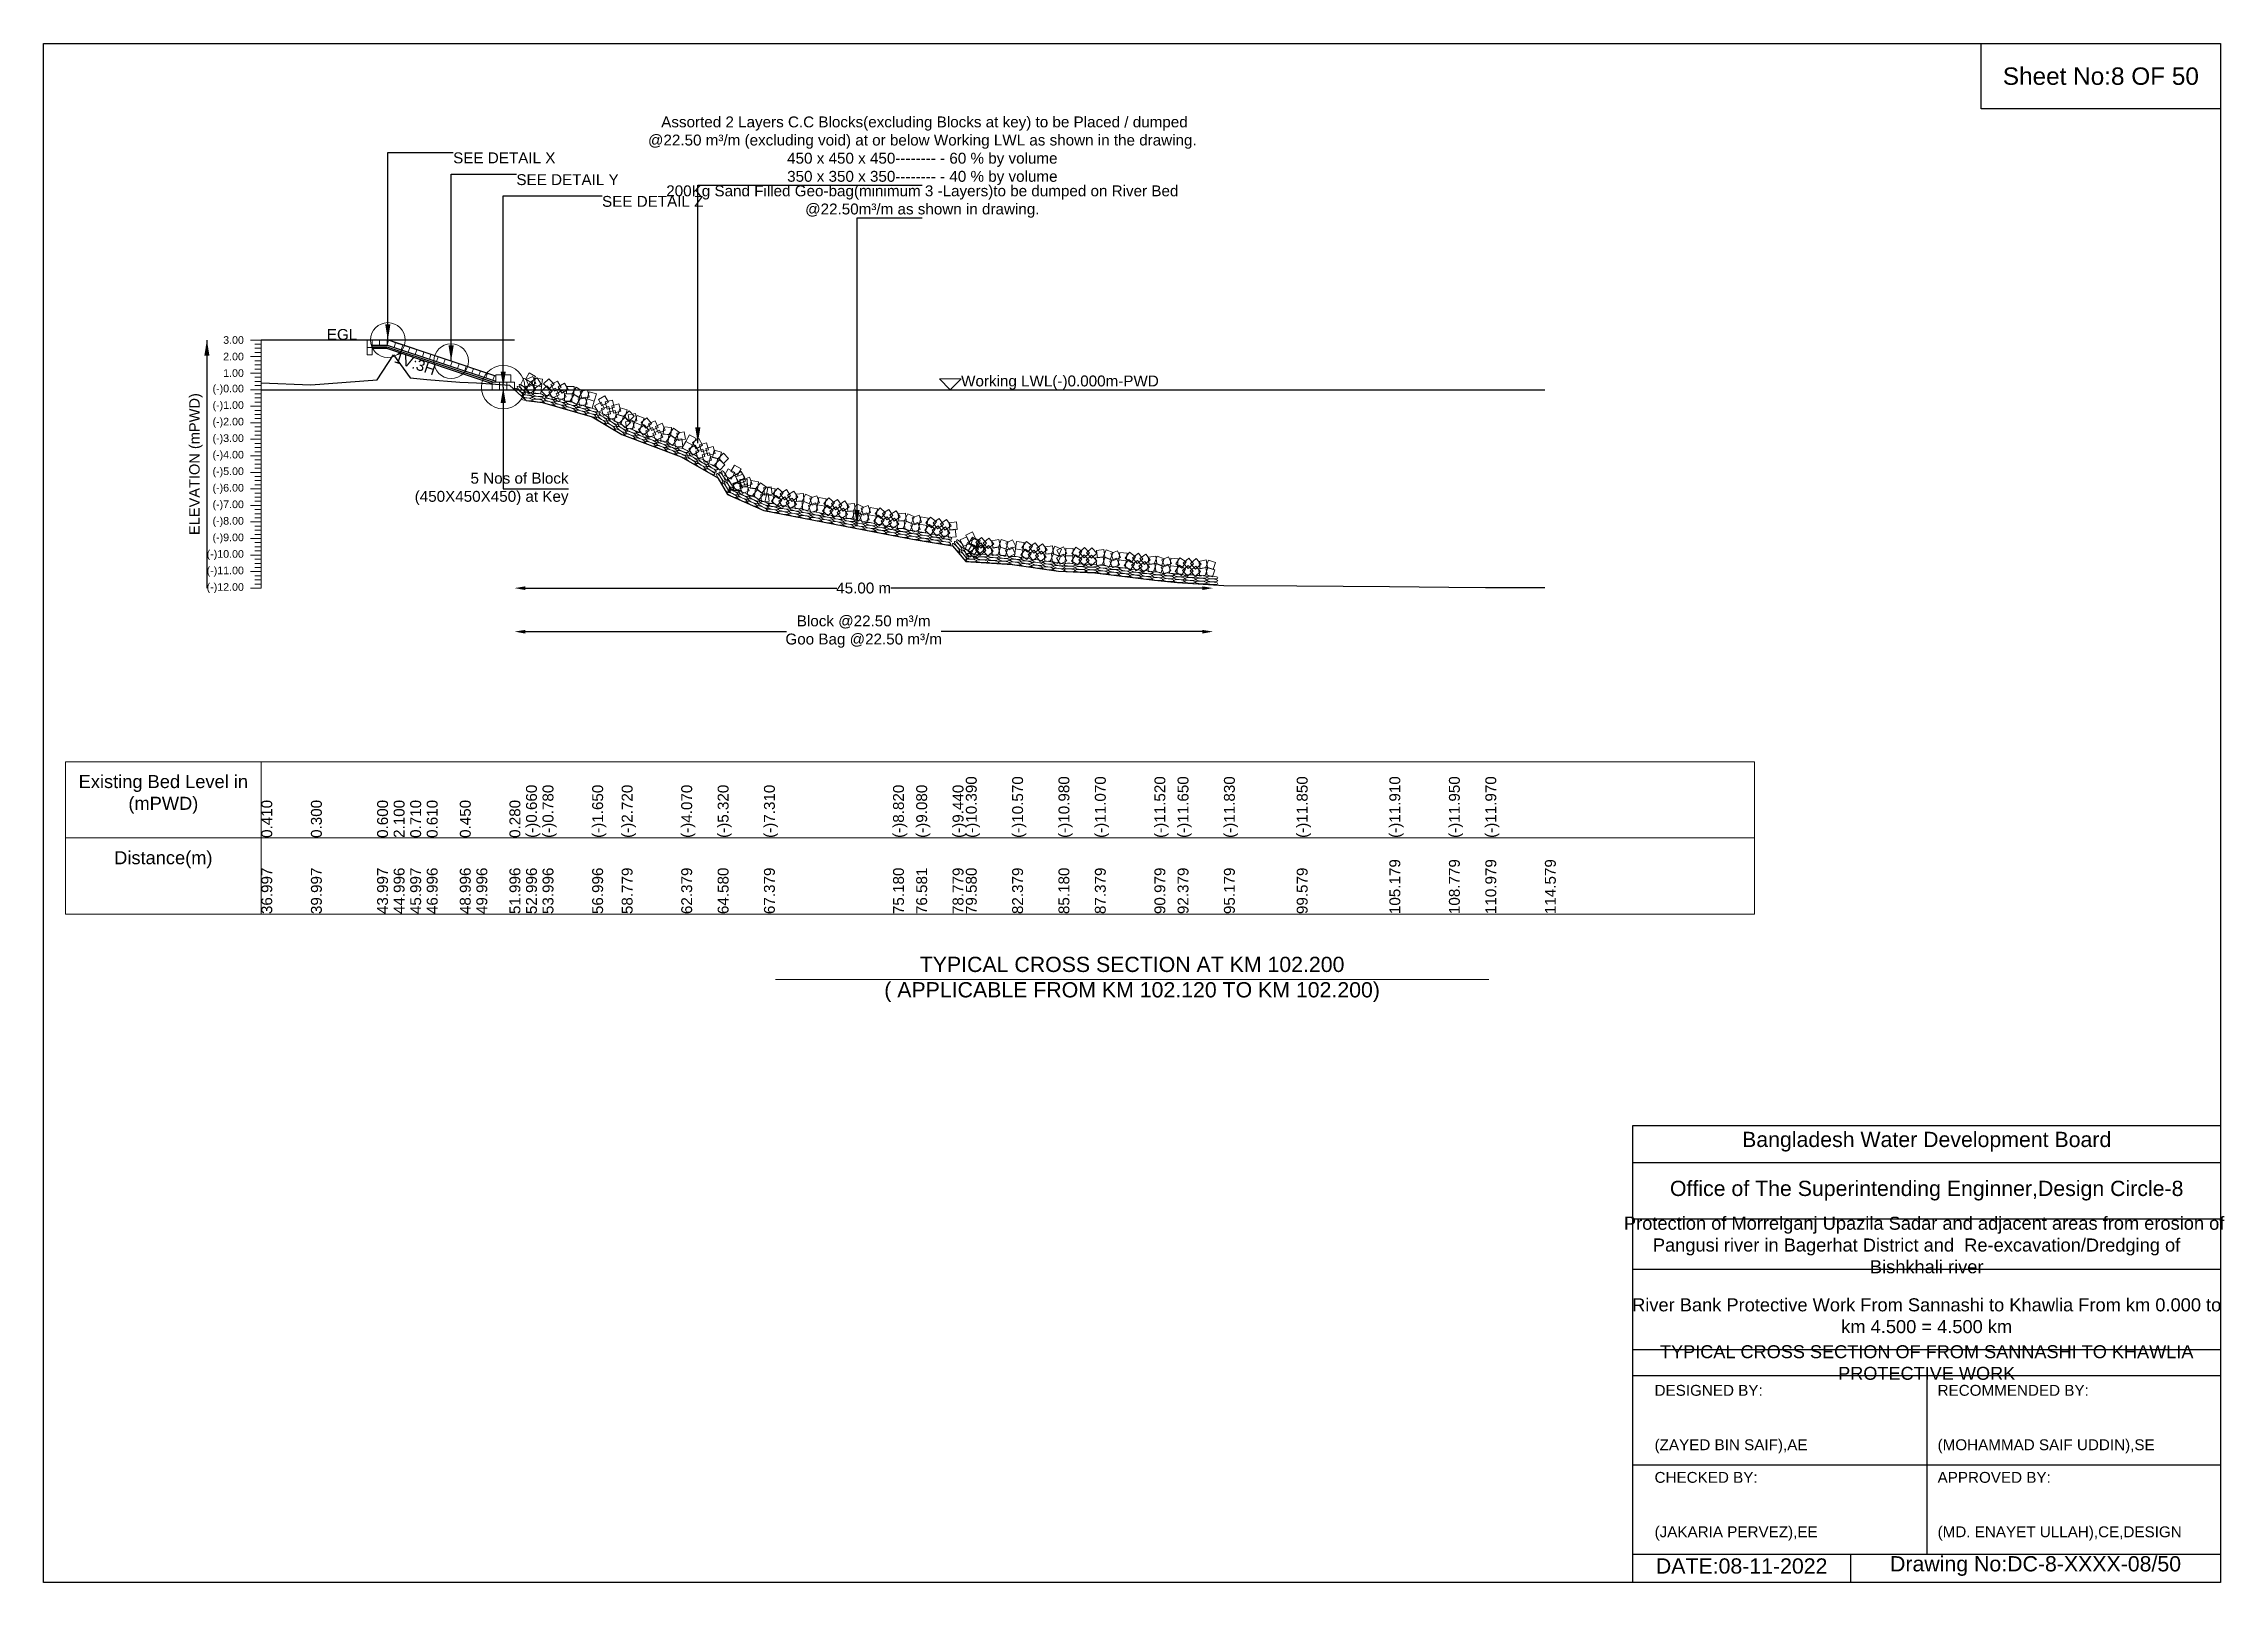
# Model space of a CAD drawing. Header units: inches. Extents: x 89000 to 845017, y -7071 to 0.
# Drawn here: x 205000 to 215017, y -7071 to 0 of the extents above; entities that cross this region are included whole.
import ezdxf

# ---------------------------------------------------------------- set-up
doc = ezdxf.new("R2010")
doc.units = ezdxf.units.IN
doc.header["$LTSCALE"] = 7
doc.header["$MEASUREMENT"] = 0
for name, color, linetype, lineweight in [('Cross section Data Border', 7, 'Continuous', 9), ('Cross Section Labels', 7, 'Continuous', 9), ('Existing_Bed_Level for Xsection', 7, 'Continuous', 25), ('Long Section Labels', 7, 'Continuous', 9)]:
    doc.layers.add(name, color=color, linetype=linetype, lineweight=lineweight)
doc.styles.get("Standard").update_dxf_attribs({"font": 'arial.ttf'})
doc.dimstyles.new('Appron Lebeling Style', dxfattribs={"dimtxt": 50, "dimasz": 50, "dimexe": 0.18, "dimexo": 0.0625, "dimgap": 0.09, "dimtad": 0, "dimtih": 1, "dimtoh": 1, "dimdec": 4, "dimzin": 0, "dimdsep": 46, "dimtxsty": 'Standard', "dimcen": 0.09, "dimse1": 1, "dimse2": 1, "dimadec": 0, "dimazin": 0, "dimtfac": 1, "dimtdec": 4, "dimtofl": 0, "dimtmove": 0, "dimatfit": 3, "dimfxl": 1, "dimtolj": 1, "dimtzin": 0, "dimarcsym": 0})
doc.dimstyles.get("Standard").update_dxf_attribs({"dimtxt": 0.18, "dimasz": 0.18, "dimexe": 0.18, "dimexo": 0.0625, "dimgap": 0.09, "dimtad": 0, "dimtih": 1, "dimtoh": 1, "dimdec": 4, "dimzin": 0, "dimdsep": 46, "dimtxsty": 'Standard', "dimcen": 0.09, "dimadec": 0, "dimazin": 0, "dimtfac": 1, "dimtdec": 4, "dimtofl": 0, "dimtmove": 0, "dimatfit": 3, "dimfxl": 1, "dimtolj": 1, "dimtzin": 0, "dimarcsym": 0})

msp = doc.modelspace()

# ---------------------------------------------------------------- texts
at = {"attachment_point": 5}
for s, insert, char_height in [('Sheet No:8 OF 50', (214450, -150), 80), ('Bangladesh Water Development Board', (213650, -5046), 70), ('Office of The Superintending Enginner,Design Circle-8', (213650, -5271), 70)]:
    msp.add_mtext(s, dxfattribs=dict(at, insert=insert, char_height=char_height))
for s, insert, char_height, width, attachment_point in [('Protection of Morrelganj Upazila Sadar and adjacent areas from erosion of  Pangusi river in Bagerhat District and  Re-excavation/Dredging of     Bishkhali river', (213650, -5521), 60, 2800, 5), ('River Bank Protective Work From Sannashi to Khawlia From km 0.000 to km 4.500 = 4.500 km', (213650, -5846), 60, 2700, 5), ('TYPICAL CROSS SECTION OF FROM SANNASHI TO KHAWLIA PROTECTIVE WORK', (213650, -6061), 59.5765532, 2800, 5), ('DESIGNED BY:^J^J^J(ZAYED BIN SAIF),AE', (212400, -6321), 50, 1400, 4), ('RECOMMENDED BY:^J^J^J(MOHAMMAD SAIF UDDIN),SE', (213700, -6321), 50, 1400, 4), ('CHECKED BY:^J^J^J(JAKARIA PERVEZ),EE', (212400, -6721), 50, 1400, 4), ('APPROVED BY:^J^J^J(MD. ENAYET ULLAH),CE,DESIGN', (213700, -6721), 50, 1400, 4), ('DATE:08-11-2022', (212800, -6996), 70, 1400, 5), ('Drawing No:DC-8-XXXX-08/50', (214150, -6996), 70, 2200, 5)]:
    msp.add_mtext(s, dxfattribs=dict(insert=insert, char_height=char_height, width=width, attachment_point=attachment_point))
at = {"layer": 'Cross section Data Border', "char_height": 60, "width": 800, "attachment_point": 5}
for s, insert in [('Existing Bed Level in (mPWD)', (205550, -3450)), ('Distance(m)', (205550, -3750))]:
    msp.add_mtext(s, dxfattribs=dict(at, insert=insert))
at = {"layer": 'Cross Section Labels'}
for s, insert, char_height, attachment_point in [(' Assorted 2 Layers C.C Blocks(excluding Blocks at key) to be Placed / dumped^J@22.50 m³/m (excluding void) at or below Working LWL as shown in the drawing.^J450 x 450 x 450-------- - 60 % by volume^J350 x 350 x 350-------- - 40 % by volume', (209036.42806, -650), 50, 8), ('SEE DETAIL X', (206881.14003, -500), 50, 1), ('SEE DETAIL Y', (207171.84003, -600), 50, 1), ('SEE DETAIL Z', (207565.14003, -700), 50, 1), ('200Kg Sand Filled Geo-bag(minimum 3 -Layers)to be dumped on River Bed^J@22.50m³/m as shown in drawing.', (209036.42806, -800), 50, 8), ('EGL', (206440.6401, -1362.28), 50, 9), ('Working LWL(-)0.000m-PWD', (209214.54003, -1590.28), 50, 7), ('5 Nos of Block ^J(450X450X450) at Key', (207411.24003, -2046.28), 50, 6), ('TYPICAL CROSS SECTION AT KM 102.200^J( APPLICABLE FROM KM 102.120 TO KM 102.200)', (210000, -4300), 70, 5)]:
    msp.add_mtext(s, dxfattribs=dict(at, insert=insert, char_height=char_height, attachment_point=attachment_point))
at = {"layer": 'Cross Section Labels', "insert": (206714.47338, -1446.77997), "char_height": 50, "attachment_point": 2, "rotation": 341.565051177}
msp.add_mtext('1V:3H', dxfattribs=at)
at = {"layer": 'Long Section Labels', "char_height": 35, "attachment_point": 6}
for s, insert in [('3.00', (205920, -1362.28)), ('2.00', (205920, -1438.28)), ('1.00', (205920, -1514.28)), ('(-)0.00', (205920, -1590.28)), ('(-)1.00', (205920, -1666.28)), ('(-)2.00', (205920, -1742.28)), ('(-)3.00', (205920, -1818.28)), ('(-)4.00', (205920, -1894.28)), ('(-)5.00', (205920, -1970.28)), ('(-)6.00', (205920, -2046.28)), ('(-)7.00', (205920, -2122.28)), ('(-)8.00', (205920, -2198.28)), ('(-)9.00', (205920, -2274.28)), ('(-)10.00', (205920, -2350.28)), ('(-)11.00', (205920, -2426.28)), ('(-)12.00', (205920, -2502.28))]:
    msp.add_mtext(s, dxfattribs=dict(at, insert=insert))
at = {"layer": 'Long Section Labels', "rotation": 90}
for s, insert, char_height, attachment_point in [('ELEVATION (mPWD)', (205700, -1932.28), 48, 5), ('(-)10.390', (209236.26697, -3650), 50, 1), ('(-)10.570', (209448.98906, -3650), 50, 1), ('(-)10.980', (209661.85903, -3650), 50, 1), ('(-)11.070', (209828.98906, -3650), 50, 1), ('(-)11.520', (210102.60643, -3650), 50, 1), ('(-)11.650', (210208.98906, -3650), 50, 1), ('(-)11.830', (210421.85168, -3650), 50, 1), ('(-)11.850', (210756.25132, -3650), 50, 1), ('(-)11.910', (211181.84572, -3650), 50, 1), ('(-)11.950', (211455.40248, -3650), 50, 1), ('(-)11.970', (211622.6033, -3650), 50, 1), ('(-)11.970', (211622.6033, -3650), 50, 1), ('0.410', (206000, -3650), 50, 1), ('0.300', (206227.97267, -3650), 50, 1), ('0.600', (206531.96665, -3650), 50, 1), ('2.100', (206607.94233, -3650), 50, 1), ('0.710', (206683.96364, -3650), 50, 1), ('0.610', (206759.93932, -3650), 50, 1), ('0.450', (206911.93631, -3650), 50, 1), ('0.280', (207139.90898, -3650), 50, 1), ('(-)0.660', (207215.88466, -3650), 50, 1), ('(-)0.780', (207291.90597, -3650), 50, 1), ('(-)1.650', (207519.87864, -3650), 50, 1), ('(-)2.720', (207655.4139, -3650), 50, 1), ('(-)4.070', (207928.98906, -3650), 50, 1), ('(-)5.320', (208096.28507, -3650), 50, 1), ('(-)7.310', (208308.98906, -3650), 50, 1), ('(-)8.820', (208901.86834, -3650), 50, 1), ('(-)9.080', (209008.36535, -3650), 50, 1), ('(-)9.440', (209175.40759, -3650), 50, 1), ('36.997', (206000, -4000), 50, 1), ('39.997', (206227.97267, -4000), 50, 1), ('43.997', (206531.96665, -4000), 50, 1), ('44.996', (206607.94233, -4000), 50, 1), ('45.997', (206683.96364, -4000), 50, 1), ('46.996', (206759.93932, -4000), 50, 1), ('48.996', (206911.93631, -4000), 50, 1), ('49.996', (206987.91199, -4000), 50, 1), ('51.996', (207139.90898, -4000), 50, 1), ('52.996', (207215.88466, -4000), 50, 1), ('53.996', (207291.90597, -4000), 50, 1), ('56.996', (207519.87864, -4000), 50, 1), ('58.779', (207655.4139, -4000), 50, 1), ('62.379', (207928.98906, -4000), 50, 1), ('64.580', (208096.28507, -4000), 50, 1), ('67.379', (208308.98906, -4000), 50, 1), ('75.180', (208901.86834, -4000), 50, 1), ('76.581', (209008.36535, -4000), 50, 1), ('78.779', (209175.40759, -4000), 50, 1), ('79.580', (209236.26697, -4000), 50, 1), ('82.379', (209448.98906, -4000), 50, 1), ('85.180', (209661.85903, -4000), 50, 1), ('87.379', (209828.98906, -4000), 50, 1), ('90.979', (210102.60643, -4000), 50, 1), ('92.379', (210208.98906, -4000), 50, 1), ('95.179', (210421.85168, -4000), 50, 1), ('99.579', (210756.25132, -4000), 50, 1), ('105.179', (211181.84572, -4000), 50, 1), ('108.779', (211455.40248, -4000), 50, 1), ('110.979', (211622.6033, -4000), 50, 1), ('114.579', (211896.24317, -4000), 50, 1)]:
    msp.add_mtext(s, dxfattribs=dict(at, insert=insert, char_height=char_height, attachment_point=attachment_point))

# ---------------------------------------------------------------- blocks, each defined once
blk = doc.blocks.new('*D9')
at = {"layer": 'Cross Section Labels', "color": 0, "lineweight": -2, "transparency": 16777216}
for p, q in [((207213, -2502), (208644, -2502)), ((210322, -2502), (208891, -2502))]:
    blk.add_line(p, q, dxfattribs=at)
at = {"layer": 'Cross Section Labels', "color": 0, "transparency": 16777216}
for points in [[(207213, -2494), (207213, -2511), (207163, -2502)], [(210322, -2494), (210322, -2511), (210372, -2502)]]:
    blk.add_solid(points, dxfattribs=at)
at = {"layer": 'Defpoints', "color": 0, "transparency": 16777216}
for p in [(207163, -1590), (210372, -2486), (210372, -2502)]:
    blk.add_point(p, dxfattribs=at)
at = {"layer": 'Cross Section Labels', "color": 0, "transparency": 16777216, "insert": (208767, -2502), "char_height": 50, "attachment_point": 5}
blk.add_mtext('\\A1;45.00 m', dxfattribs=at)
blk = doc.blocks.new('*D10')
at = {"layer": 'Cross Section Labels', "color": 0, "lineweight": -2, "transparency": 16777216}
for p, q in [((207213, -2702), (208412, -2702)), ((210322, -2702), (209123, -2702))]:
    blk.add_line(p, q, dxfattribs=at)
at = {"layer": 'Cross Section Labels', "color": 0, "transparency": 16777216}
for points in [[(207213, -2694), (207213, -2711), (207163, -2702)], [(210322, -2694), (210322, -2711), (210372, -2702)]]:
    blk.add_solid(points, dxfattribs=at)
at = {"layer": 'Defpoints', "color": 0, "transparency": 16777216}
for p in [(207163, -1590), (210372, -2486), (210372, -2702)]:
    blk.add_point(p, dxfattribs=at)
at = {"layer": 'Cross Section Labels', "color": 0, "transparency": 16777216, "insert": (208767, -2702), "char_height": 50, "attachment_point": 5}
blk.add_mtext('\\A1;Block @22.50 m³/m ^JGoo Bag @22.50 m³/m ', dxfattribs=at)

# ---------------------------------------------------------------- dimensions: what is measured, and where the dimension line sits
at = {"layer": 'Cross Section Labels'}
for base, text, picture, middle in [((210372.23267, -2502.28), '45.00 m', '*D9', (208767.38635, -2502.28)), ((210372.23267, -2702.28), 'Block @22.50 m³/m ^JGoo Bag @22.50 m³/m ', '*D10', (208767.38635, -2702.28))]:
    dim = msp.add_linear_dim(base=base, p1=(207162.54003, -1590.28), p2=(210372.23267, -2486.17115), text=text, dimstyle='Appron Lebeling Style', dxfattribs=at)
    dim.commit()
    dim.dimension.update_dxf_attribs({"geometry": picture, "text_midpoint": middle})

# ---------------------------------------------------------------- linework, layer by layer
for points in [[(205000, 0), (215000, 0), (215000, -7071), (205000, -7071)], [(213900, 0), (215000, 0), (215000, -300), (213900, -300)]]:
    msp.add_lwpolyline(points, close=True)
for points in [[(212300, -7071), (212300, -4971), (215000, -4971)], [(212300, -5141), (215000, -5141)], [(212300, -5401), (215000, -5401)], [(212300, -5631), (215000, -5631)], [(212300, -6001), (215000, -6001)], [(212300, -6121), (215000, -6121)], [(213650, -6121), (213650, -6941)], [(212300, -6531), (215000, -6531)], [(212300, -6941), (215000, -6941)], [(213300, -6941), (213300, -7071)]]:
    msp.add_lwpolyline(points)
at = {"layer": 'Cross section Data Border'}
msp.add_lwpolyline([(205100, -3300), (212858.90214, -3300), (212858.90214, -4000), (205100, -4000)], close=True, dxfattribs=at)
for points in [[(206000, -3300), (206000, -4000)], [(205100, -3650), (212858.90214, -3650)]]:
    msp.add_lwpolyline(points, dxfattribs=at)
at = {"layer": 'Cross Section Labels'}
msp.add_lwpolyline([(209164.54003, -1590.28), (209214.54003, -1540.28), (209114.54003, -1540.28)], close=True, dxfattribs=at)
msp.add_lwpolyline([(208362, -4300), (210000, -4300), (211638, -4300)], dxfattribs=at)
for centre, radius in [((206581.14003, -1362.28), 80), ((206871.84003, -1459.18), 80), ((207111.24003, -1578.88), 100)]:
    msp.add_circle(centre, radius, dxfattribs=at)
at = {"layer": 'Existing_Bed_Level for Xsection'}
for points in [[(207162.54003, -1362.28), (206000, -1362.28)], [(207077.04003, -1527.58), (206584.65009, -1363.45002), (206581.14003, -1362.28), (206577.4401, -1362.28), (206509.0401, -1362.28)], [(206509.0401, -1385.08), (206577.4401, -1385.08), (207077.04003, -1551.61331)], [(206509.0401, -1392.68), (206576.20679, -1392.68), (207066.40679, -1556.08)], [(206509.0401, -1400.28), (206574.97348, -1400.28), (207059.94003, -1561.93552)], [(206000, -1559.12), (206227.97267, -1567.48), (206531.96665, -1544.68), (206607.94233, -1430.68), (206683.96364, -1536.32), (206759.93932, -1543.92), (206911.93631, -1556.08), (206987.91199, -1559.12), (207139.90898, -1569), (207215.88466, -1640.44), (207291.90597, -1649.56), (207519.87864, -1715.68), (207655.4139, -1797), (207928.98906, -1899.6), (208096.28507, -1994.6), (208141.8805, -2072.12), (208308.98906, -2145.84), (208901.86834, -2260.6), (209008.36535, -2280.36), (209175.40759, -2307.72), (209236.26697, -2379.92), (209448.98906, -2393.6), (209661.85903, -2424.76), (209828.98906, -2431.6), (210102.60643, -2465.8), (210208.98906, -2475.68), (210421.85168, -2489.36), (210756.25132, -2490.88), (211181.84572, -2495.44), (211455.40248, -2498.48), (211622.6033, -2500), (211896.24317, -2500)], [(206000, -1590.28), (211896.24317, -1590.28)]]:
    msp.add_lwpolyline(points, dxfattribs=at)
at = {"layer": 'Long Section Labels'}
for points in [[(206000, -1362.28), (205950, -1362.28)], [(206000, -1381.28), (205970, -1381.28)], [(206000, -1400.28), (205970, -1400.28)], [(206000, -2502.28), (206000, -2426.28), (206000, -2350.28), (206000, -2274.28), (206000, -2198.28), (206000, -2122.28), (206000, -2046.28), (206000, -1970.28), (206000, -1894.28), (206000, -1818.28), (206000, -1742.28), (206000, -1666.28), (206000, -1590.28), (206000, -1514.28), (206000, -1438.28), (206000, -1362.28)], [(206000, -1438.28), (205950, -1438.28)], [(206000, -1419.28), (205970, -1419.28)], [(206000, -1457.28), (205970, -1457.28)], [(206000, -1476.28), (205970, -1476.28)], [(206000, -1495.28), (205970, -1495.28)], [(206000, -1514.28), (205950, -1514.28)], [(206000, -1590.28), (205950, -1590.28)], [(206000, -1533.28), (205970, -1533.28)], [(206000, -1552.28), (205970, -1552.28)], [(206000, -1571.28), (205970, -1571.28)], [(206000, -1666.28), (205950, -1666.28)], [(206000, -1609.28), (205970, -1609.28)], [(206000, -1628.28), (205970, -1628.28)], [(206000, -1647.28), (205970, -1647.28)], [(206000, -1685.28), (205970, -1685.28)], [(206000, -1742.28), (205950, -1742.28)], [(206000, -1704.28), (205970, -1704.28)], [(206000, -1723.28), (205970, -1723.28)], [(206000, -1761.28), (205970, -1761.28)], [(206000, -1780.28), (205970, -1780.28)], [(206000, -1799.28), (205970, -1799.28)], [(206000, -1818.28), (205950, -1818.28)], [(206000, -1894.28), (205950, -1894.28)], [(206000, -1837.28), (205970, -1837.28)], [(206000, -1856.28), (205970, -1856.28)], [(206000, -1875.28), (205970, -1875.28)], [(206000, -1970.28), (205950, -1970.28)], [(206000, -1913.28), (205970, -1913.28)], [(206000, -1932.28), (205970, -1932.28)], [(206000, -1951.28), (205970, -1951.28)], [(206000, -1989.28), (205970, -1989.28)], [(206000, -2046.28), (205950, -2046.28)], [(206000, -2008.28), (205970, -2008.28)], [(206000, -2027.28), (205970, -2027.28)], [(206000, -2065.28), (205970, -2065.28)], [(206000, -2084.28), (205970, -2084.28)], [(206000, -2103.28), (205970, -2103.28)], [(206000, -2122.28), (205950, -2122.28)], [(206000, -2198.28), (205950, -2198.28)], [(206000, -2141.28), (205970, -2141.28)], [(206000, -2160.28), (205970, -2160.28)], [(206000, -2179.28), (205970, -2179.28)], [(206000, -2274.28), (205950, -2274.28)], [(206000, -2217.28), (205970, -2217.28)], [(206000, -2236.28), (205970, -2236.28)], [(206000, -2255.28), (205970, -2255.28)], [(206000, -2293.28), (205970, -2293.28)], [(206000, -2350.28), (205950, -2350.28)], [(206000, -2312.28), (205970, -2312.28)], [(206000, -2331.28), (205970, -2331.28)], [(206000, -2369.28), (205970, -2369.28)], [(206000, -2388.28), (205970, -2388.28)], [(206000, -2426.28), (205950, -2426.28)], [(206000, -2502.28), (205950, -2502.28)], [(206000, -2407.28), (205970, -2407.28)], [(206000, -2445.28), (205970, -2445.28)], [(206000, -2464.28), (205970, -2464.28)], [(206000, -2483.28), (205970, -2483.28)]]:
    msp.add_lwpolyline(points, dxfattribs=at)
for points in [[(206509.0401, -1362.28), (206486.2401, -1362.28), (206486.2401, -1396.48), (206509.0401, -1396.48)], [(206509.0401, -1396.48), (206486.2401, -1396.48), (206486.2401, -1430.68), (206509.0401, -1430.68)], [(206543.2401, -1362.28), (206509.0401, -1362.28), (206509.0401, -1385.08), (206543.2401, -1385.08)], [(206577.4401, -1362.28), (206543.2401, -1362.28), (206543.2401, -1385.08), (206577.4401, -1385.08)], [(206617.09506, -1374.26501), (206584.65009, -1363.45002), (206577.4401, -1385.08), (206609.88507, -1395.89499)], [(206649.54003, -1385.08), (206617.09506, -1374.26501), (206609.88507, -1395.89499), (206642.33004, -1406.70998)], [(206681.985, -1395.89499), (206649.54003, -1385.08), (206642.33004, -1406.70998), (206674.77501, -1417.52497)], [(206714.42997, -1406.70998), (206681.985, -1395.89499), (206674.77501, -1417.52497), (206707.21998, -1428.33996)], [(206746.87494, -1417.52497), (206714.42997, -1406.70998), (206707.21998, -1428.33996), (206739.66494, -1439.15495)], [(206779.31991, -1428.33996), (206746.87494, -1417.52497), (206739.66494, -1439.15495), (206772.10991, -1449.96994)], [(206811.76488, -1439.15495), (206779.31991, -1428.33996), (206772.10991, -1449.96994), (206804.55488, -1460.78493)], [(206844.20984, -1449.96994), (206811.76488, -1439.15495), (206804.55488, -1460.78493), (206836.99985, -1471.59992)], [(206876.65481, -1460.78493), (206844.20984, -1449.96994), (206836.99985, -1471.59992), (206869.44482, -1482.41491)], [(206909.09978, -1471.59992), (206876.65481, -1460.78493), (206869.44482, -1482.41491), (206901.88979, -1493.2299)], [(206941.54475, -1482.41491), (206909.09978, -1471.59992), (206901.88979, -1493.2299), (206934.33476, -1504.04489)], [(206973.98972, -1493.2299), (206941.54475, -1482.41491), (206934.33476, -1504.04489), (206966.77973, -1514.85988)], [(207006.43469, -1504.04489), (206973.98972, -1493.2299), (206966.77973, -1514.85988), (206999.2247, -1525.67486)], [(207038.87966, -1514.85988), (207006.43469, -1504.04489), (206999.2247, -1525.67486), (207031.66966, -1536.48985)], [(207071.32463, -1525.67486), (207038.87966, -1514.85988), (207031.66966, -1536.48985), (207064.11463, -1547.30484)], [(207094.14003, -1556.08), (207059.94003, -1556.08), (207059.94003, -1590.28), (207094.14003, -1590.28)], [(207111.24003, -1521.88), (207077.04003, -1521.88), (207077.04003, -1556.08), (207111.24003, -1556.08)], [(207128.34003, -1556.08), (207094.14003, -1556.08), (207094.14003, -1590.28), (207128.34003, -1590.28)], [(207145.44003, -1521.88), (207111.24003, -1521.88), (207111.24003, -1556.08), (207145.44003, -1556.08)], [(207162.54003, -1556.08), (207128.34003, -1556.08), (207128.34003, -1590.28), (207162.54003, -1590.28)], [(207236.41737, -1554.31983), (207206.28418, -1538.14482), (207190.10917, -1568.27801), (207220.24236, -1584.45302)], [(207243.73768, -1563.99815), (207212.2856, -1577.4297), (207225.71715, -1608.88178), (207257.16923, -1595.45023)], [(207259.84527, -1529.40451), (207229.71208, -1513.2295), (207213.53707, -1543.36269), (207243.67026, -1559.5377)], [(207261.71795, -1590.26925), (207243.72102, -1561.18746), (207214.63923, -1579.1844), (207232.63617, -1608.26618)], [(207247.81132, -1530.04163), (207216.35924, -1543.47318), (207229.79079, -1574.92526), (207261.24287, -1561.49371)], [(207285.14586, -1565.35393), (207267.14892, -1536.27214), (207238.06713, -1554.26907), (207256.06407, -1583.35086)], [(207287.69902, -1575.57217), (207253.74249, -1571.49852), (207249.66885, -1605.45505), (207283.62538, -1609.52869)], [(207291.77266, -1541.61564), (207257.81614, -1537.542), (207253.74249, -1571.49852), (207287.69902, -1575.57217)], [(207335.59179, -1597.53683), (207311.89453, -1572.87756), (207287.23526, -1596.57483), (207310.93252, -1621.2341)], [(207345.11838, -1564.69046), (207321.42112, -1540.03119), (207296.76185, -1563.72846), (207320.45911, -1588.38772)], [(207351.00546, -1583.35921), (207321.03669, -1599.83685), (207337.51433, -1629.80563), (207367.4831, -1613.32798)], [(207360.53205, -1550.51284), (207330.56328, -1566.99048), (207347.04092, -1596.95925), (207377.00969, -1580.48161)], [(207400.33484, -1622.83607), (207383.83334, -1592.88043), (207353.8777, -1609.38194), (207370.3792, -1639.33758)], [(207409.86143, -1589.9897), (207393.35992, -1560.03406), (207363.40428, -1576.53557), (207379.90579, -1606.49121)], [(207436.92263, -1576.03967), (207402.72967, -1575.34582), (207402.03582, -1609.53878), (207436.22878, -1610.23263)], [(207475.80913, -1596.5414), (207446.55118, -1578.83229), (207428.84207, -1608.09023), (207458.10001, -1625.79934)], [(207497.70244, -1591.1589), (207464.48847, -1599.31193), (207472.6415, -1632.52591), (207505.85547, -1624.37288)], [(207539.20482, -1609.7091), (207506.35845, -1600.18251), (207496.83186, -1633.02888), (207529.67823, -1642.55547)], [(207427.39605, -1608.88604), (207393.20308, -1608.19219), (207392.50923, -1642.38515), (207426.70219, -1643.079)], [(207466.28254, -1629.38777), (207437.0246, -1611.67866), (207419.31548, -1640.9366), (207448.57342, -1658.64572)], [(207488.17585, -1624.00527), (207454.96188, -1632.1583), (207463.11491, -1665.37228), (207496.32888, -1657.21925)], [(207529.67823, -1642.55547), (207496.83186, -1633.02888), (207487.30527, -1665.87526), (207520.15164, -1675.40185)], [(207577.13972, -1677.5775), (207560.52222, -1647.68605), (207530.63077, -1664.30355), (207547.24827, -1694.195)], [(207594.73529, -1648.25113), (207578.11779, -1618.35968), (207548.22634, -1634.97718), (207564.84384, -1664.86863)], [(207595.66182, -1667.80418), (207562.4797, -1676.08589), (207570.76141, -1709.26801), (207603.94353, -1700.9863)], [(207613.25739, -1638.47781), (207580.07527, -1646.75952), (207588.35698, -1679.94165), (207621.5391, -1671.65993)], [(207633.27981, -1718.56536), (207624.97167, -1685.38984), (207591.79616, -1693.69798), (207600.10429, -1726.87349)], [(207650.87538, -1689.23899), (207642.56724, -1656.06347), (207609.39173, -1664.37161), (207617.69986, -1697.54712)], [(207663.00548, -1711.98531), (207630.12242, -1702.58611), (207620.72323, -1735.46916), (207653.60628, -1744.86836)], [(207680.60105, -1682.65894), (207647.718, -1673.25974), (207638.3188, -1706.1428), (207671.20185, -1715.54199)], [(207712.96584, -1712.4079), (207689.19775, -1687.81689), (207664.60674, -1711.58498), (207688.37484, -1736.17599)], [(207718.98132, -1699.71102), (207685.24133, -1705.30144), (207690.83175, -1739.04143), (207724.57174, -1733.45101)], [(207695.37027, -1741.73426), (207671.60218, -1717.14326), (207647.01117, -1740.91135), (207670.77926, -1765.50236)], [(207706.97194, -1731.73312), (207673.23195, -1737.32354), (207678.82237, -1771.06353), (207712.56237, -1765.47311)], [(207746.935, -1753.40134), (207714.9129, -1741.39196), (207702.90352, -1773.41406), (207734.92562, -1785.42344)], [(207758.94437, -1721.37924), (207726.92228, -1709.36986), (207714.9129, -1741.39196), (207746.935, -1753.40134)], [(207781.01213, -1777.74477), (207759.26905, -1751.34631), (207732.87059, -1773.08939), (207754.61366, -1799.48785)], [(207793.0215, -1745.72267), (207771.27843, -1719.32421), (207744.87997, -1741.06729), (207766.62304, -1767.46575)], [(207797.46438, -1764.7868), (207766.3238, -1778.92553), (207780.46253, -1810.06612), (207811.60312, -1795.92738)], [(207809.47376, -1732.7647), (207778.33317, -1746.90343), (207792.47191, -1778.04402), (207823.6125, -1763.90528)], [(207843.63198, -1807.91873), (207829.46845, -1776.78941), (207798.33913, -1790.95294), (207812.50266, -1822.08226)], [(207855.64136, -1775.89663), (207841.47783, -1744.76731), (207810.34851, -1758.93084), (207824.51204, -1790.06016)], [(207871.68031, -1796.07797), (207837.64041, -1792.77256), (207834.335, -1826.81245), (207868.3749, -1830.11786)], [(207883.68968, -1764.05587), (207849.64979, -1760.75046), (207846.34438, -1794.79035), (207880.38427, -1798.09576)], [(207908.88596, -1819.49206), (207881.06723, -1799.59839), (207861.17355, -1827.41711), (207888.99228, -1847.31079)], [(207920.89534, -1787.46997), (207893.07661, -1767.57629), (207873.18293, -1795.39501), (207901.00166, -1815.28869)], [(207943.13602, -1783.77666), (207909.39602, -1789.36708), (207914.98645, -1823.10708), (207948.72644, -1817.51665)], [(207997.21003, -1815.10753), (207967.47045, -1798.21974), (207950.58266, -1827.95931), (207980.32224, -1844.84711)], [(207931.12664, -1815.79876), (207897.38665, -1821.38918), (207902.97707, -1855.12917), (207936.71706, -1849.53875)], [(207980.32224, -1844.84711), (207950.58266, -1827.95931), (207933.69487, -1857.69889), (207963.43445, -1874.58668)], [(208010.15497, -1874.23863), (207992.82598, -1844.75396), (207963.3413, -1862.08295), (207980.6703, -1891.56762)], [(208027.04276, -1844.49905), (208009.71377, -1815.01438), (207980.22909, -1832.34337), (207997.55809, -1861.82805)], [(208028.43756, -1864.02428), (207995.46341, -1873.09874), (208004.53787, -1906.07288), (208037.51202, -1896.99842)], [(208045.32535, -1834.2847), (208012.3512, -1843.35916), (208021.42566, -1876.3333), (208054.39981, -1867.25885)], [(208067.2611, -1913.86947), (208058.16039, -1880.90256), (208025.19348, -1890.00327), (208034.2942, -1922.97018)], [(208084.14889, -1884.12989), (208075.04818, -1851.16298), (208042.08127, -1860.2637), (208051.18199, -1893.2306)], [(208096.82056, -1906.57902), (208063.72173, -1897.97047), (208055.11318, -1931.06931), (208088.21202, -1939.67785)], [(208113.70835, -1876.83944), (208080.60952, -1868.23089), (208072.00097, -1901.32973), (208105.09981, -1909.93827)], [(208146.77671, -1905.80431), (208122.42618, -1881.78991), (208098.41177, -1906.14043), (208122.7623, -1930.15484)], [(208129.88892, -1935.54389), (208105.53839, -1911.52948), (208081.52398, -1935.88001), (208105.87451, -1959.89442)], [(208174.49547, -1971.32241), (208144.75027, -1954.44451), (208127.87237, -1984.1897), (208157.61757, -2001.0676)], [(208191.93157, -2013.30502), (208174.59277, -1983.82611), (208145.11386, -2001.16491), (208162.45266, -2030.64382)], [(208203.97438, -1953.98361), (208174.22918, -1937.10571), (208157.35128, -1966.8509), (208187.09648, -1983.7288)], [(208221.41048, -1995.96622), (208204.07168, -1966.48731), (208174.59277, -1983.82611), (208191.93157, -2013.30502)], [(208211.76905, -1978.08555), (208179.87764, -1990.4378), (208192.22989, -2022.32921), (208224.1213, -2009.97696)], [(208232.58821, -2036.326), (208232.29135, -2002.12729), (208198.09264, -2002.42415), (208198.3895, -2036.62286)], [(208255.41956, -2023.76315), (208243.04192, -1991.88159), (208211.16036, -2004.25923), (208223.538, -2036.1408)], [(208197.96524, -2009.37604), (208166.07383, -2021.72829), (208178.42608, -2053.6197), (208210.31749, -2041.26745)], [(208203.1093, -2053.6648), (208202.81244, -2019.46609), (208168.61373, -2019.76295), (208168.91059, -2053.96166)], [(208241.61575, -2055.05364), (208229.23811, -2023.17208), (208197.35655, -2035.54973), (208209.73419, -2067.43129)], [(208270.28971, -2044.82053), (208236.49168, -2039.59243), (208231.26357, -2073.39046), (208265.06161, -2078.61856)], [(208284.09352, -2013.53004), (208250.29549, -2008.30194), (208245.06738, -2042.09997), (208278.86542, -2047.32807)], [(208306.10947, -2070.30434), (208279.46217, -2048.86696), (208258.02479, -2075.51427), (208284.67209, -2096.95165)], [(208319.91328, -2039.01385), (208293.26598, -2017.57647), (208271.8286, -2044.22378), (208298.4759, -2065.66116)], [(208328.52364, -2067.87666), (208294.52117, -2071.5471), (208298.1916, -2105.54957), (208332.19407, -2101.87913)], [(208342.32745, -2036.58617), (208308.32498, -2040.25661), (208311.99542, -2074.25908), (208345.99788, -2070.58864)], [(208353.71345, -2080.1828), (208320.13667, -2073.68355), (208313.63742, -2107.26032), (208347.2142, -2113.75957)], [(208360.2127, -2046.60602), (208326.63592, -2040.10677), (208320.13667, -2073.68355), (208353.71345, -2080.1828)], [(208391.37399, -2098.50046), (208365.53186, -2076.09903), (208343.13043, -2101.94116), (208368.97256, -2124.34259)], [(208397.87324, -2064.92369), (208372.03111, -2042.52225), (208349.62968, -2068.36439), (208375.47181, -2090.76582)], [(208405.4341, -2082.97953), (208377.08845, -2102.11494), (208396.22387, -2130.46059), (208424.56952, -2111.32518)], [(208411.93335, -2049.40275), (208383.5877, -2068.53817), (208402.72312, -2096.88382), (208431.06877, -2077.7484)], [(208458.14995, -2117.80552), (208438.99197, -2089.47512), (208410.66157, -2108.6331), (208429.81955, -2136.9635)], [(208464.6492, -2084.22875), (208445.49122, -2055.89834), (208417.16082, -2075.05633), (208436.3188, -2103.38673)], [(208483.83001, -2101.45172), (208449.71569, -2103.87108), (208452.13505, -2137.9854), (208486.24937, -2135.56604)], [(208490.32926, -2067.87495), (208456.21494, -2070.29431), (208458.6343, -2104.40862), (208492.74862, -2101.98927)], [(208524.42021, -2118.33117), (208493.67267, -2103.3569), (208478.6984, -2134.10444), (208509.44594, -2149.07871)], [(208530.91946, -2084.7544), (208500.17192, -2069.78013), (208485.19765, -2100.52767), (208515.94519, -2115.50194)], [(208552.23239, -2077.40271), (208519.89775, -2088.54322), (208531.03827, -2120.87786), (208563.37291, -2109.73735)], [(208595.25012, -2092.10077), (208561.67334, -2085.60152), (208555.17409, -2119.1783), (208588.75087, -2125.67755)], [(208632.91066, -2110.41844), (208607.06853, -2088.017), (208584.6671, -2113.85914), (208610.50923, -2136.26057)], [(208646.97077, -2094.8975), (208618.62512, -2114.03292), (208637.76054, -2142.37857), (208666.10619, -2123.24315)], [(208699.68662, -2129.7235), (208680.52864, -2101.39309), (208652.19823, -2120.55108), (208671.35622, -2148.88148)], [(208545.73314, -2110.97948), (208513.3985, -2122.12), (208524.53902, -2154.45464), (208556.87366, -2143.31412)], [(208588.75087, -2125.67755), (208555.17409, -2119.1783), (208548.67484, -2152.75507), (208582.25162, -2159.25432)], [(208626.41141, -2143.99521), (208600.56928, -2121.59378), (208578.16785, -2147.43591), (208604.00998, -2169.83734)], [(208640.47152, -2128.47428), (208612.12587, -2147.60969), (208631.26129, -2175.95534), (208659.60694, -2156.81993)], [(208693.18737, -2163.30027), (208674.02939, -2134.96987), (208645.69898, -2154.12785), (208664.85697, -2182.45825)], [(208718.86743, -2146.94647), (208684.75311, -2149.36583), (208687.17247, -2183.48015), (208721.28679, -2181.06079)], [(208725.36668, -2113.3697), (208691.25236, -2115.78906), (208693.67172, -2149.90337), (208727.78604, -2147.48401)], [(208759.45763, -2163.82592), (208728.71009, -2148.85165), (208713.73582, -2179.59919), (208744.48336, -2194.57346)], [(208765.95688, -2130.24915), (208735.20934, -2115.27488), (208720.23507, -2146.02242), (208750.98261, -2160.99669)], [(208780.77056, -2156.47423), (208748.43592, -2167.61474), (208759.57643, -2199.94939), (208791.91107, -2188.80887)], [(208787.26981, -2122.89746), (208754.93517, -2134.03797), (208766.07568, -2166.37261), (208798.41032, -2155.2321)], [(208823.78828, -2171.1723), (208790.21151, -2164.67305), (208783.71226, -2198.24982), (208817.28903, -2204.74907)], [(208830.28753, -2137.59552), (208796.71076, -2131.09627), (208790.21151, -2164.67305), (208823.78828, -2171.1723)], [(208861.44883, -2189.48996), (208835.6067, -2167.08853), (208813.20526, -2192.93066), (208839.0474, -2215.33209)], [(208867.94808, -2155.91319), (208842.10595, -2133.51175), (208819.70451, -2159.35388), (208845.54665, -2181.75532)], [(208875.50894, -2173.96903), (208847.16329, -2193.10444), (208866.2987, -2221.45009), (208894.64435, -2202.31468)], [(208882.00819, -2140.39225), (208853.66254, -2159.52767), (208872.79795, -2187.87332), (208901.1436, -2168.7379)], [(208928.22479, -2208.79502), (208909.0668, -2180.46462), (208880.7364, -2199.6226), (208899.89438, -2227.953)], [(208934.72404, -2175.21824), (208915.56605, -2146.88784), (208887.23565, -2166.04582), (208906.39363, -2194.37623)], [(208953.37571, -2192.04047), (208919.28114, -2194.72382), (208921.96448, -2228.81839), (208956.05905, -2226.13504)], [(208959.61486, -2158.4144), (208925.52029, -2161.09775), (208928.20364, -2195.19232), (208962.29821, -2192.50897)], [(208994.09534, -2208.60523), (208963.23282, -2193.86941), (208948.497, -2224.73194), (208979.35952, -2239.46776)], [(209000.3345, -2174.97916), (208969.47197, -2160.24334), (208954.73615, -2191.10586), (208985.59868, -2205.84168)], [(209015.35073, -2201.08879), (208983.10329, -2212.47925), (208994.49376, -2244.72669), (209026.7412, -2233.33623)], [(209021.58989, -2167.46271), (208989.34245, -2178.85318), (209000.73291, -2211.10062), (209032.98035, -2199.71015)], [(209062.62772, -2180.65978), (209028.87744, -2175.13179), (209023.34945, -2208.88207), (209057.09973, -2214.41006)], [(209100.80098, -2197.88346), (209074.32341, -2176.2368), (209052.67674, -2202.71437), (209079.15432, -2224.36103)], [(209114.40752, -2181.96341), (209086.62565, -2201.90852), (209106.57076, -2229.6904), (209134.35264, -2209.74528)], [(209168.10603, -2215.25427), (209148.1388, -2187.48829), (209120.37282, -2207.45552), (209140.34005, -2235.2215)], [(209193.30366, -2198.16651), (209159.27333, -2201.56892), (209162.67574, -2235.59925), (209196.70608, -2232.19684)], [(209057.09973, -2214.41006), (209023.34945, -2208.88207), (209017.82146, -2242.63235), (209051.57174, -2248.16034)], [(209095.273, -2231.63374), (209068.79542, -2209.98707), (209047.14876, -2236.46465), (209073.62633, -2258.11131)], [(209108.87954, -2215.71369), (209081.09766, -2235.6588), (209101.04277, -2263.44068), (209128.82465, -2243.49556)], [(209162.57804, -2249.00455), (209142.61081, -2221.23857), (209114.84483, -2241.2058), (209134.81206, -2268.97178)], [(209187.77567, -2231.91679), (209153.74534, -2235.3192), (209157.14775, -2269.34953), (209191.17809, -2265.94712)], [(209255.08099, -2296.81402), (209240.5642, -2265.84787), (209209.59805, -2280.36466), (209224.11484, -2311.33082)], [(209276.282, -2304.4825), (209244.12534, -2292.83825), (209232.48108, -2324.99491), (209264.63775, -2336.63917)], [(209281.23036, -2274.772), (209266.71356, -2243.80585), (209235.74741, -2258.32264), (209250.2642, -2289.2888)], [(209293.73647, -2321.35445), (209265.26553, -2302.40596), (209246.31704, -2330.8769), (209274.78798, -2349.82539)], [(209295.93132, -2287.22495), (209267.46037, -2268.27646), (209248.51188, -2296.7474), (209276.98282, -2315.6959)], [(209302.43137, -2282.44048), (209270.2747, -2270.79622), (209258.63044, -2302.95289), (209290.78711, -2314.59715)], [(209326.66862, -2320.89972), (209304.6266, -2294.75036), (209278.47724, -2316.79238), (209300.51926, -2342.94174)], [(209307.91269, -2270.04844), (209282.21852, -2292.61942), (209304.7895, -2318.3136), (209330.48368, -2295.74262)], [(209364.61441, -2297.91824), (209342.02297, -2272.24205), (209316.34678, -2294.83348), (209338.93822, -2320.50968)], [(209388.01672, -2278.44405), (209354.48343, -2285.16408), (209361.20347, -2318.69737), (209394.73675, -2311.97733)], [(209430.4177, -2290.04736), (209398.0214, -2279.08744), (209387.06148, -2311.48374), (209419.45778, -2322.44366)], [(209450.62804, -2280.05584), (209419.96454, -2295.20144), (209435.11014, -2325.86495), (209465.77365, -2310.71935)], [(209503.47029, -2293.273), (209469.63091, -2288.31958), (209464.67748, -2322.15896), (209498.51686, -2327.11238)], [(209541.93084, -2309.84523), (209515.0891, -2288.65182), (209493.89569, -2315.49357), (209520.73743, -2336.68698)], [(209555.26477, -2293.69617), (209527.82599, -2314.1107), (209548.24052, -2341.54948), (209575.6793, -2321.13495)], [(209609.52147, -2326.06932), (209589.0851, -2298.6468), (209561.66258, -2319.08318), (209582.09895, -2346.5057)], [(209300.51926, -2342.94174), (209278.47724, -2316.79238), (209252.32787, -2338.8344), (209274.36989, -2364.98377)], [(209305.71785, -2304.17794), (209280.02367, -2326.74892), (209302.59466, -2352.4431), (209328.28883, -2329.87212)], [(209362.41957, -2332.04774), (209339.82813, -2306.37155), (209314.15194, -2328.96298), (209336.74337, -2354.63918)], [(209385.82187, -2312.57354), (209352.28859, -2319.29358), (209359.00863, -2352.82686), (209392.54191, -2346.10683)], [(209428.22286, -2324.17686), (209395.82656, -2313.21694), (209384.86664, -2345.61324), (209417.26294, -2356.57316)], [(209448.4332, -2314.18534), (209417.76969, -2329.33094), (209432.91529, -2359.99445), (209463.5788, -2344.84884)], [(209498.51686, -2327.11238), (209464.67748, -2322.15896), (209459.72406, -2355.99834), (209493.56344, -2360.95176)], [(209536.97742, -2343.68461), (209510.13568, -2322.4912), (209488.94226, -2349.33295), (209515.78401, -2370.52636)], [(209550.31135, -2327.53555), (209522.87256, -2347.95008), (209543.2871, -2375.38886), (209570.72588, -2354.97433)], [(209604.56805, -2359.9087), (209584.13167, -2332.48618), (209556.70915, -2352.92256), (209577.14553, -2380.34507)], [(209629.47154, -2342.39504), (209595.50397, -2346.37549), (209599.48442, -2380.34306), (209633.45199, -2376.36261)], [(209634.42496, -2308.55566), (209600.45739, -2312.53611), (209604.43784, -2346.50368), (209638.40542, -2342.52323)], [(209670.79275, -2357.39629), (209639.39118, -2343.84708), (209625.84197, -2375.24865), (209657.24354, -2388.79787)], [(209675.74618, -2323.55692), (209644.3446, -2310.0077), (209630.79539, -2341.40927), (209662.19696, -2354.95849)], [(209683.69296, -2346.37198), (209653.39091, -2362.2284), (209669.24733, -2392.53045), (209699.54938, -2376.67403)], [(209685.09147, -2312.20059), (209654.78942, -2328.057), (209670.64583, -2358.35905), (209700.94788, -2342.50264)], [(209728.42649, -2354.46328), (209694.25509, -2353.06477), (209692.85659, -2387.23617), (209727.02798, -2388.63467)], [(209729.82499, -2320.29188), (209695.6536, -2318.89338), (209694.25509, -2353.06477), (209728.42649, -2354.46328)], [(209768.4052, -2366.9355), (209739.5002, -2348.65596), (209721.22067, -2377.56096), (209750.12566, -2395.84049)], [(209769.8037, -2332.7641), (209740.89871, -2314.48457), (209722.61917, -2343.38956), (209751.52417, -2361.6691)], [(209779.98284, -2349.4843), (209754.8219, -2372.64822), (209777.98581, -2397.80916), (209803.14676, -2374.64525)], [(209781.38135, -2315.31291), (209756.2204, -2338.47683), (209779.38432, -2363.63777), (209804.54526, -2340.47385)], [(209837.31894, -2376.02451), (209814.13499, -2350.88202), (209788.9925, -2374.06597), (209812.17645, -2399.20846)], [(209838.71744, -2341.85312), (209815.5335, -2316.71063), (209790.39101, -2339.89457), (209813.57495, -2365.03706)], [(209866.45223, -2358.87939), (209832.57573, -2363.57227), (209837.26861, -2397.44876), (209871.1451, -2392.75589)], [(209870.69395, -2324.94346), (209836.81746, -2329.63633), (209841.51033, -2363.51283), (209875.38682, -2358.81995)], [(209908.07935, -2373.00962), (209876.40017, -2360.12281), (209863.51336, -2391.80198), (209895.19253, -2404.68879)], [(209912.32107, -2339.07368), (209880.6419, -2326.18687), (209867.75508, -2357.86605), (209899.43426, -2370.75286)], [(209928.85356, -2364.2506), (209897.33536, -2377.52625), (209910.61102, -2409.04445), (209942.12922, -2395.76879)], [(209933.09528, -2330.31466), (209901.57708, -2343.59032), (209914.85274, -2375.10852), (209946.37094, -2361.83286)], [(209972.75706, -2376.04214), (209938.82112, -2371.80042), (209934.5794, -2405.73635), (209968.51533, -2409.97808)], [(209976.99878, -2342.1062), (209943.06284, -2337.86448), (209938.82112, -2371.80042), (209972.75706, -2376.04214)], [(210011.55714, -2391.80307), (209984.27626, -2371.17799), (209963.65119, -2398.45887), (209990.93206, -2419.08395)], [(210015.79886, -2357.86713), (209988.51799, -2337.24206), (209967.89291, -2364.52293), (209995.17379, -2385.14801)], [(210024.549, -2375.37756), (209997.54496, -2396.36379), (210018.53119, -2423.36783), (210045.53523, -2402.3816)], [(210028.79073, -2341.44162), (210001.78669, -2362.42785), (210022.77292, -2389.43189), (210049.77696, -2368.44566)], [(210079.47356, -2406.60421), (210058.46583, -2379.61689), (210031.47851, -2400.62462), (210052.48624, -2427.61194)], [(210083.71528, -2372.66828), (210062.70756, -2345.68096), (210035.72024, -2366.68868), (210056.72796, -2393.676)], [(210104.00378, -2388.57145), (210070.12729, -2393.26433), (210074.82016, -2427.14082), (210108.69666, -2422.44795)], [(210108.24551, -2354.63552), (210074.36901, -2359.32839), (210079.06188, -2393.20489), (210112.93838, -2388.51201)], [(210143.60679, -2401.36807), (210111.53461, -2389.4931), (210099.65963, -2421.56528), (210131.73182, -2433.44025)], [(210146.76942, -2367.31462), (210114.69723, -2355.43964), (210102.82226, -2387.51182), (210134.89444, -2399.3868)], [(210164.09257, -2391.95418), (210133.01156, -2406.22339), (210147.28076, -2437.30441), (210178.36178, -2423.0352)], [(210167.2552, -2357.90073), (210136.17418, -2372.16994), (210150.44339, -2403.25096), (210181.52441, -2388.98175)], [(210208.34816, -2402.3465), (210174.29471, -2399.18388), (210171.13209, -2433.23734), (210205.18554, -2436.39996)], [(210211.51079, -2368.29305), (210177.45733, -2365.13043), (210174.29471, -2399.18388), (210208.34816, -2402.3465)], [(210245.94158, -2415.79362), (210217.46984, -2396.84633), (210198.52255, -2425.31807), (210226.99429, -2444.26536)], [(210248.13498, -2381.66403), (210219.66324, -2362.71674), (210200.71595, -2391.18848), (210229.18769, -2410.13577)], [(210257.92223, -2398.6166), (210232.22901, -2421.18867), (210254.80108, -2446.88189), (210280.4943, -2424.30982)], [(210260.11563, -2364.48701), (210234.42241, -2387.05908), (210256.99448, -2412.7523), (210282.6877, -2390.18023)], [(210314.62513, -2426.48401), (210292.03261, -2400.80877), (210266.35737, -2423.40129), (210288.94989, -2449.07653)], [(210316.81853, -2392.35441), (210294.22601, -2366.67917), (210268.55077, -2389.2717), (210291.14329, -2414.94694)], [(210340.22001, -2372.87923), (210306.68701, -2379.60068), (210313.40847, -2413.13368), (210346.94147, -2406.41223)], [(210382.62149, -2384.48075), (210350.22472, -2373.5222), (210339.26618, -2405.91896), (210371.66294, -2416.87751)], [(210338.02661, -2407.00882), (210304.49361, -2413.73027), (210311.21507, -2447.26327), (210344.74807, -2440.54182)], [(210380.42809, -2418.61034), (210348.03132, -2407.65179), (210337.07278, -2440.04855), (210369.46954, -2451.0071)]]:
    msp.add_lwpolyline(points, close=True, dxfattribs=at)
for centre, major_axis in [((207185.39157, -1602.90001), (18.42627, -17.32624)), ((207194.24211, -1593.48755), (18.42627, -17.32624)), ((207203.09265, -1584.0751), (18.42627, -17.32624)), ((207222.36803, -1608.68619), (25.11274, -3.01268)), ((207219.29016, -1634.34223), (25.11274, -3.01268)), ((207220.82909, -1621.51421), (25.11274, -3.01268)), ((207269.51563, -1640.36759), (25.11274, -3.01268)), ((207271.05457, -1627.53957), (25.11274, -3.01268)), ((207272.5935, -1614.71155), (25.11274, -3.01268)), ((207319.88624, -1650.94903), (24.29172, -7.04544)), ((207323.48517, -1638.5404), (24.29172, -7.04544)), ((207327.08411, -1626.13177), (24.29172, -7.04544)), ((207368.46967, -1665.03991), (24.29172, -7.04544)), ((207372.06861, -1652.63128), (24.29172, -7.04544)), ((207375.66754, -1640.22265), (24.29172, -7.04544)), ((207417.0531, -1679.1308), (24.29172, -7.04544)), ((207420.65204, -1666.72217), (24.29172, -7.04544)), ((207424.25097, -1654.31354), (24.29172, -7.04544)), ((207465.63654, -1693.22168), (24.29172, -7.04544)), ((207469.23547, -1680.81305), (24.29172, -7.04544)), ((207472.8344, -1668.40442), (24.29172, -7.04544)), ((207514.21997, -1707.31257), (24.29172, -7.04544)), ((207517.8189, -1694.90394), (24.29172, -7.04544)), ((207521.41784, -1682.49531), (24.29172, -7.04544)), ((207573.21475, -1710.01341), (21.68848, -13.0129)), ((207559.92032, -1732.17111), (21.68848, -13.0129)), ((207566.56754, -1721.09226), (21.68848, -13.0129)), ((207603.29728, -1758.19691), (21.68848, -13.0129)), ((207609.9445, -1747.11806), (21.68848, -13.0129)), ((207616.59171, -1736.03921), (21.68848, -13.0129)), ((207646.67424, -1784.22272), (21.68848, -13.0129)), ((207653.32145, -1773.14387), (21.68848, -13.0129)), ((207659.96867, -1762.06501), (21.68848, -13.0129)), ((207691.87443, -1803.77458), (23.68212, -8.8816)), ((207696.41131, -1791.67734), (23.68212, -8.8816)), ((207700.94819, -1779.58011), (23.68212, -8.8816)), ((207743.77555, -1809.44055), (23.68212, -8.8816)), ((207748.31243, -1797.34331), (23.68212, -8.8816)), ((207795.67667, -1815.10651), (23.68212, -8.8816)), ((207739.23868, -1821.53779), (23.68212, -8.8816)), ((207786.60292, -1839.30099), (23.68212, -8.8816)), ((207791.1398, -1827.20375), (23.68212, -8.8816)), ((207833.96716, -1857.06419), (23.68212, -8.8816)), ((207838.50404, -1844.96696), (23.68212, -8.8816)), ((207843.04092, -1832.86972), (23.68212, -8.8816)), ((207881.33141, -1874.8274), (23.68212, -8.8816)), ((207885.86828, -1862.73016), (23.68212, -8.8816)), ((207890.40516, -1850.63292), (23.68212, -8.8816)), ((207928.69565, -1892.5906), (23.68212, -8.8816)), ((207933.23253, -1880.49336), (23.68212, -8.8816)), ((207937.7694, -1868.39613), (23.68212, -8.8816)), ((207973.78788, -1917.61038), (21.99407, -12.48946)), ((207980.16771, -1906.37542), (21.99407, -12.48946)), ((207986.54754, -1895.14047), (21.99407, -12.48946)), ((208017.77602, -1942.5893), (21.99407, -12.48946)), ((208024.15585, -1931.35434), (21.99407, -12.48946)), ((208030.53568, -1920.11939), (21.99407, -12.48946)), ((208061.76416, -1967.56821), (21.99407, -12.48946)), ((208068.14399, -1956.33326), (21.99407, -12.48946)), ((208074.52382, -1945.09831), (21.99407, -12.48946)), ((208105.51311, -1997.54719), (12.823, -21.80129)), ((208116.64959, -1990.99697), (12.823, -21.80129)), ((208127.78607, -1984.44676), (12.823, -21.80129)), ((208131.15912, -2041.14977), (12.823, -21.80129)), ((208142.2956, -2034.59956), (12.823, -21.80129)), ((208161.37291, -2073.65841), (23.14106, -10.20869)), ((208153.43208, -2028.04934), (12.823, -21.80129)), ((208166.58769, -2061.83756), (23.14106, -10.20869)), ((208171.80246, -2050.01671), (23.14106, -10.20869)), ((208207.65503, -2094.07578), (23.14106, -10.20869)), ((208212.8698, -2082.25493), (23.14106, -10.20869)), ((208218.08457, -2070.43408), (23.14106, -10.20869)), ((208253.93714, -2114.49315), (23.14106, -10.20869)), ((208259.15191, -2102.6723), (23.14106, -10.20869)), ((208264.36668, -2090.85145), (23.14106, -10.20869)), ((208310.6488, -2111.26882), (23.14106, -10.20869)), ((208300.21925, -2134.91052), (23.14106, -10.20869)), ((208305.43402, -2123.08967), (23.14106, -10.20869)), ((208347.67199, -2146.74771), (24.83189, -4.80656)), ((208350.12726, -2134.06315), (24.83189, -4.80656)), ((208352.58253, -2121.37859), (24.83189, -4.80656)), ((208397.33577, -2156.36082), (24.83189, -4.80656)), ((208399.79104, -2143.67626), (24.83189, -4.80656)), ((208402.24631, -2130.99171), (24.83189, -4.80656)), ((208446.99955, -2165.97394), (24.83189, -4.80656)), ((208449.45482, -2153.28938), (24.83189, -4.80656)), ((208451.91009, -2140.60482), (24.83189, -4.80656)), ((208496.66333, -2175.58705), (24.83189, -4.80656)), ((208499.1186, -2162.90249), (24.83189, -4.80656)), ((208501.57387, -2150.21793), (24.83189, -4.80656)), ((208546.32711, -2185.20016), (24.83189, -4.80656)), ((208548.78238, -2172.5156), (24.83189, -4.80656)), ((208551.23765, -2159.83104), (24.83189, -4.80656)), ((208595.99089, -2194.81327), (24.83189, -4.80656)), ((208598.44616, -2182.12872), (24.83189, -4.80656)), ((208600.90143, -2169.44416), (24.83189, -4.80656)), ((208645.65467, -2204.42639), (24.83189, -4.80656)), ((208648.10994, -2191.74183), (24.83189, -4.80656)), ((208650.56521, -2179.05727), (24.83189, -4.80656)), ((208697.77372, -2201.35494), (24.83189, -4.80656)), ((208700.22899, -2188.67038), (24.83189, -4.80656)), ((208747.4375, -2210.96805), (24.83189, -4.80656)), ((208749.89277, -2198.2835), (24.83189, -4.80656)), ((208799.55655, -2207.89661), (24.83189, -4.80656)), ((208695.31845, -2214.0395), (24.83189, -4.80656)), ((208744.98222, -2223.65261), (24.83189, -4.80656)), ((208794.646, -2233.26573), (24.83189, -4.80656)), ((208797.10128, -2220.58117), (24.83189, -4.80656)), ((208844.30978, -2242.87884), (24.83189, -4.80656)), ((208846.76506, -2230.19428), (24.83189, -4.80656)), ((208849.22033, -2217.50972), (24.83189, -4.80656)), ((208893.97356, -2252.49195), (24.83189, -4.80656)), ((208896.42884, -2239.80739), (24.83189, -4.80656)), ((208898.88411, -2227.12283), (24.83189, -4.80656)), ((208943.64774, -2261.78171), (24.86835, -4.6142)), ((208946.00475, -2249.07852), (24.86835, -4.6142)), ((208948.36177, -2236.37534), (24.86835, -4.6142)), ((208993.38444, -2271.01011), (24.86835, -4.6142)), ((208995.74146, -2258.30692), (24.86835, -4.6142)), ((208998.09847, -2245.60374), (24.86835, -4.6142)), ((209043.11084, -2279.50492), (24.96021, -4.08825)), ((209045.19919, -2266.75481), (24.96021, -4.08825)), ((209047.28754, -2254.00471), (24.96021, -4.08825)), ((209093.03125, -2287.68143), (24.96021, -4.08825)), ((209095.1196, -2274.93132), (24.96021, -4.08825)), ((209097.20795, -2262.18121), (24.96021, -4.08825)), ((209142.95166, -2295.85793), (24.96021, -4.08825)), ((209145.04001, -2283.10783), (24.96021, -4.08825)), ((209147.12837, -2270.35772), (24.96021, -4.08825)), ((209191.07088, -2316.27879), (16.3013, -19.33891)), ((209200.94953, -2307.9518), (16.3013, -19.33891)), ((209210.82818, -2299.62482), (16.3013, -19.33891)), ((209223.67348, -2354.9566), (16.3013, -19.33891)), ((209233.55213, -2346.62962), (16.3013, -19.33891)), ((209243.43078, -2338.30263), (16.3013, -19.33891)), ((209260.01536, -2374.9739), (25.24066, -1.62321)), ((209260.84452, -2362.08053), (25.24066, -1.62321)), ((209261.67368, -2349.18716), (25.24066, -1.62321)), ((209310.49668, -2378.22031), (25.24066, -1.62321)), ((209311.32584, -2365.32695), (25.24066, -1.62321)), ((209312.155, -2352.43358), (25.24066, -1.62321)), ((209360.978, -2381.46673), (25.24066, -1.62321)), ((209361.80716, -2368.57336), (25.24066, -1.62321)), ((209362.63632, -2355.68), (25.24066, -1.62321)), ((209411.45932, -2384.71315), (25.24066, -1.62321)), ((209412.28848, -2371.81978), (25.24066, -1.62321)), ((209413.11765, -2358.92641), (25.24066, -1.62321)), ((209462.35513, -2389.02769), (25.0261, -3.66333)), ((209464.22643, -2376.24392), (25.0261, -3.66333)), ((209466.09772, -2363.46016), (25.0261, -3.66333)), ((209512.40734, -2396.35435), (25.0261, -3.66333)), ((209514.27863, -2383.57059), (25.0261, -3.66333)), ((209516.14992, -2370.78682), (25.0261, -3.66333)), ((209562.45954, -2403.68102), (25.0261, -3.66333)), ((209564.33083, -2390.89725), (25.0261, -3.66333)), ((209566.20212, -2378.11348), (25.0261, -3.66333)), ((209612.51174, -2411.00768), (25.0261, -3.66333)), ((209614.38303, -2398.22391), (25.0261, -3.66333)), ((209616.25433, -2385.44015), (25.0261, -3.66333)), ((209664.43524, -2405.55058), (25.0261, -3.66333)), ((209666.30653, -2392.76681), (25.0261, -3.66333)), ((209712.96181, -2407.45522), (25.27164, -1.03427)), ((209713.49013, -2394.54603), (25.27164, -1.03427)), ((209763.5051, -2409.52377), (25.27164, -1.03427)), ((209764.03342, -2396.61457), (25.27164, -1.03427)), ((209814.57671, -2398.68312), (25.27164, -1.03427)), ((209867.5654, -2403.8704), (25.09751, -3.13699)), ((209917.76042, -2410.14438), (25.09751, -3.13699)), ((209662.56394, -2418.33434), (25.0261, -3.66333)), ((209712.43348, -2420.36441), (25.27164, -1.03427)), ((209762.97677, -2422.43296), (25.27164, -1.03427)), ((209813.52006, -2424.5015), (25.27164, -1.03427)), ((209814.04838, -2411.59231), (25.27164, -1.03427)), ((209864.36054, -2429.51089), (25.09751, -3.13699)), ((209865.96297, -2416.69065), (25.09751, -3.13699)), ((209914.55556, -2435.78487), (25.09751, -3.13699)), ((209916.15799, -2422.96462), (25.09751, -3.13699)), ((209964.75058, -2442.05885), (25.09751, -3.13699)), ((209966.35301, -2429.2386), (25.09751, -3.13699)), ((209967.95544, -2416.41836), (25.09751, -3.13699)), ((210014.9456, -2448.33283), (25.09751, -3.13699)), ((210016.54803, -2435.51258), (25.09751, -3.13699)), ((210018.15046, -2422.69234), (25.09751, -3.13699)), ((210065.14063, -2454.60681), (25.09751, -3.13699)), ((210066.74305, -2441.78656), (25.09751, -3.13699)), ((210068.34548, -2428.96632), (25.09751, -3.13699)), ((210115.17312, -2460.4793), (25.18442, -2.33894)), ((210116.36789, -2447.61466), (25.18442, -2.33894)), ((210117.56266, -2434.75002), (25.18442, -2.33894)), ((210165.54197, -2465.15717), (25.18442, -2.33894)), ((210166.73674, -2452.29253), (25.18442, -2.33894)), ((210167.9315, -2439.42789), (25.18442, -2.33894)), ((210215.74188, -2469.64066), (25.24073, -1.62214)), ((210216.57049, -2456.74725), (25.24073, -1.62214)), ((210217.39911, -2443.85385), (25.24073, -1.62214)), ((210266.22333, -2472.88494), (25.24073, -1.62214)), ((210267.05195, -2459.99154), (25.24073, -1.62214)), ((210267.88057, -2447.09813), (25.24073, -1.62214)), ((210316.70479, -2476.12922), (25.24073, -1.62214)), ((210317.53341, -2463.23582), (25.24073, -1.62214)), ((210318.36203, -2450.34242), (25.24073, -1.62214)), ((210367.18625, -2479.3735), (25.24073, -1.62214)), ((210368.01487, -2466.4801), (25.24073, -1.62214)), ((210368.84348, -2453.5867), (25.24073, -1.62214))]:
    msp.add_ellipse(centre, major_axis=major_axis, ratio=0.255, dxfattribs=at)

msp.set_redraw_order([(e.dxf.handle, doc.entitydb.next_handle()) for e in msp.query("TEXT MTEXT ATTDEF DIMENSION ARC_DIMENSION")])  # texts and dimensions are drawn at this point

# ---------------------------------------------------------------- leaders
at = {"layer": 'Cross Section Labels', "annotation_type": 0, "has_hookline": 1}
for points, hookline_direction, text_width in [([(206581.14003, -1362.28), (206581.14003, -500), (206881.05003, -500)], 0, 466.13233), ([(206871.84003, -1459.18), (206871.84003, -600), (207171.75003, -600)], 0, 466.03001), ([(207111.24003, -1578.88), (207111.24003, -700), (207565.05003, -700)], 0, 460.91405), ([(208005.07702, -1835.88343), (208005.07702, -650), (209036.33806, -650)], 0, 2510.77763), ([(208736.42806, -2215.69561), (208736.42806, -800), (209036.33806, -800)], 0, 2345.7367), ([(207111.24003, -1578.88), (207111.24003, -2046.28), (207411.33003, -2046.28)], 1, 701.90996)]:
    msp.add_leader(points, dimstyle='Standard', override={"dimasz": 72}, dxfattribs=dict(at, hookline_direction=hookline_direction, text_width=text_width))
at = {"layer": 'Long Section Labels'}
msp.add_leader([(205750, -1362.28), (205750, -2502.28)], dimstyle='Standard', override={"dimasz": 72}, dxfattribs=at)

doc.saveas('drawing.dxf')
